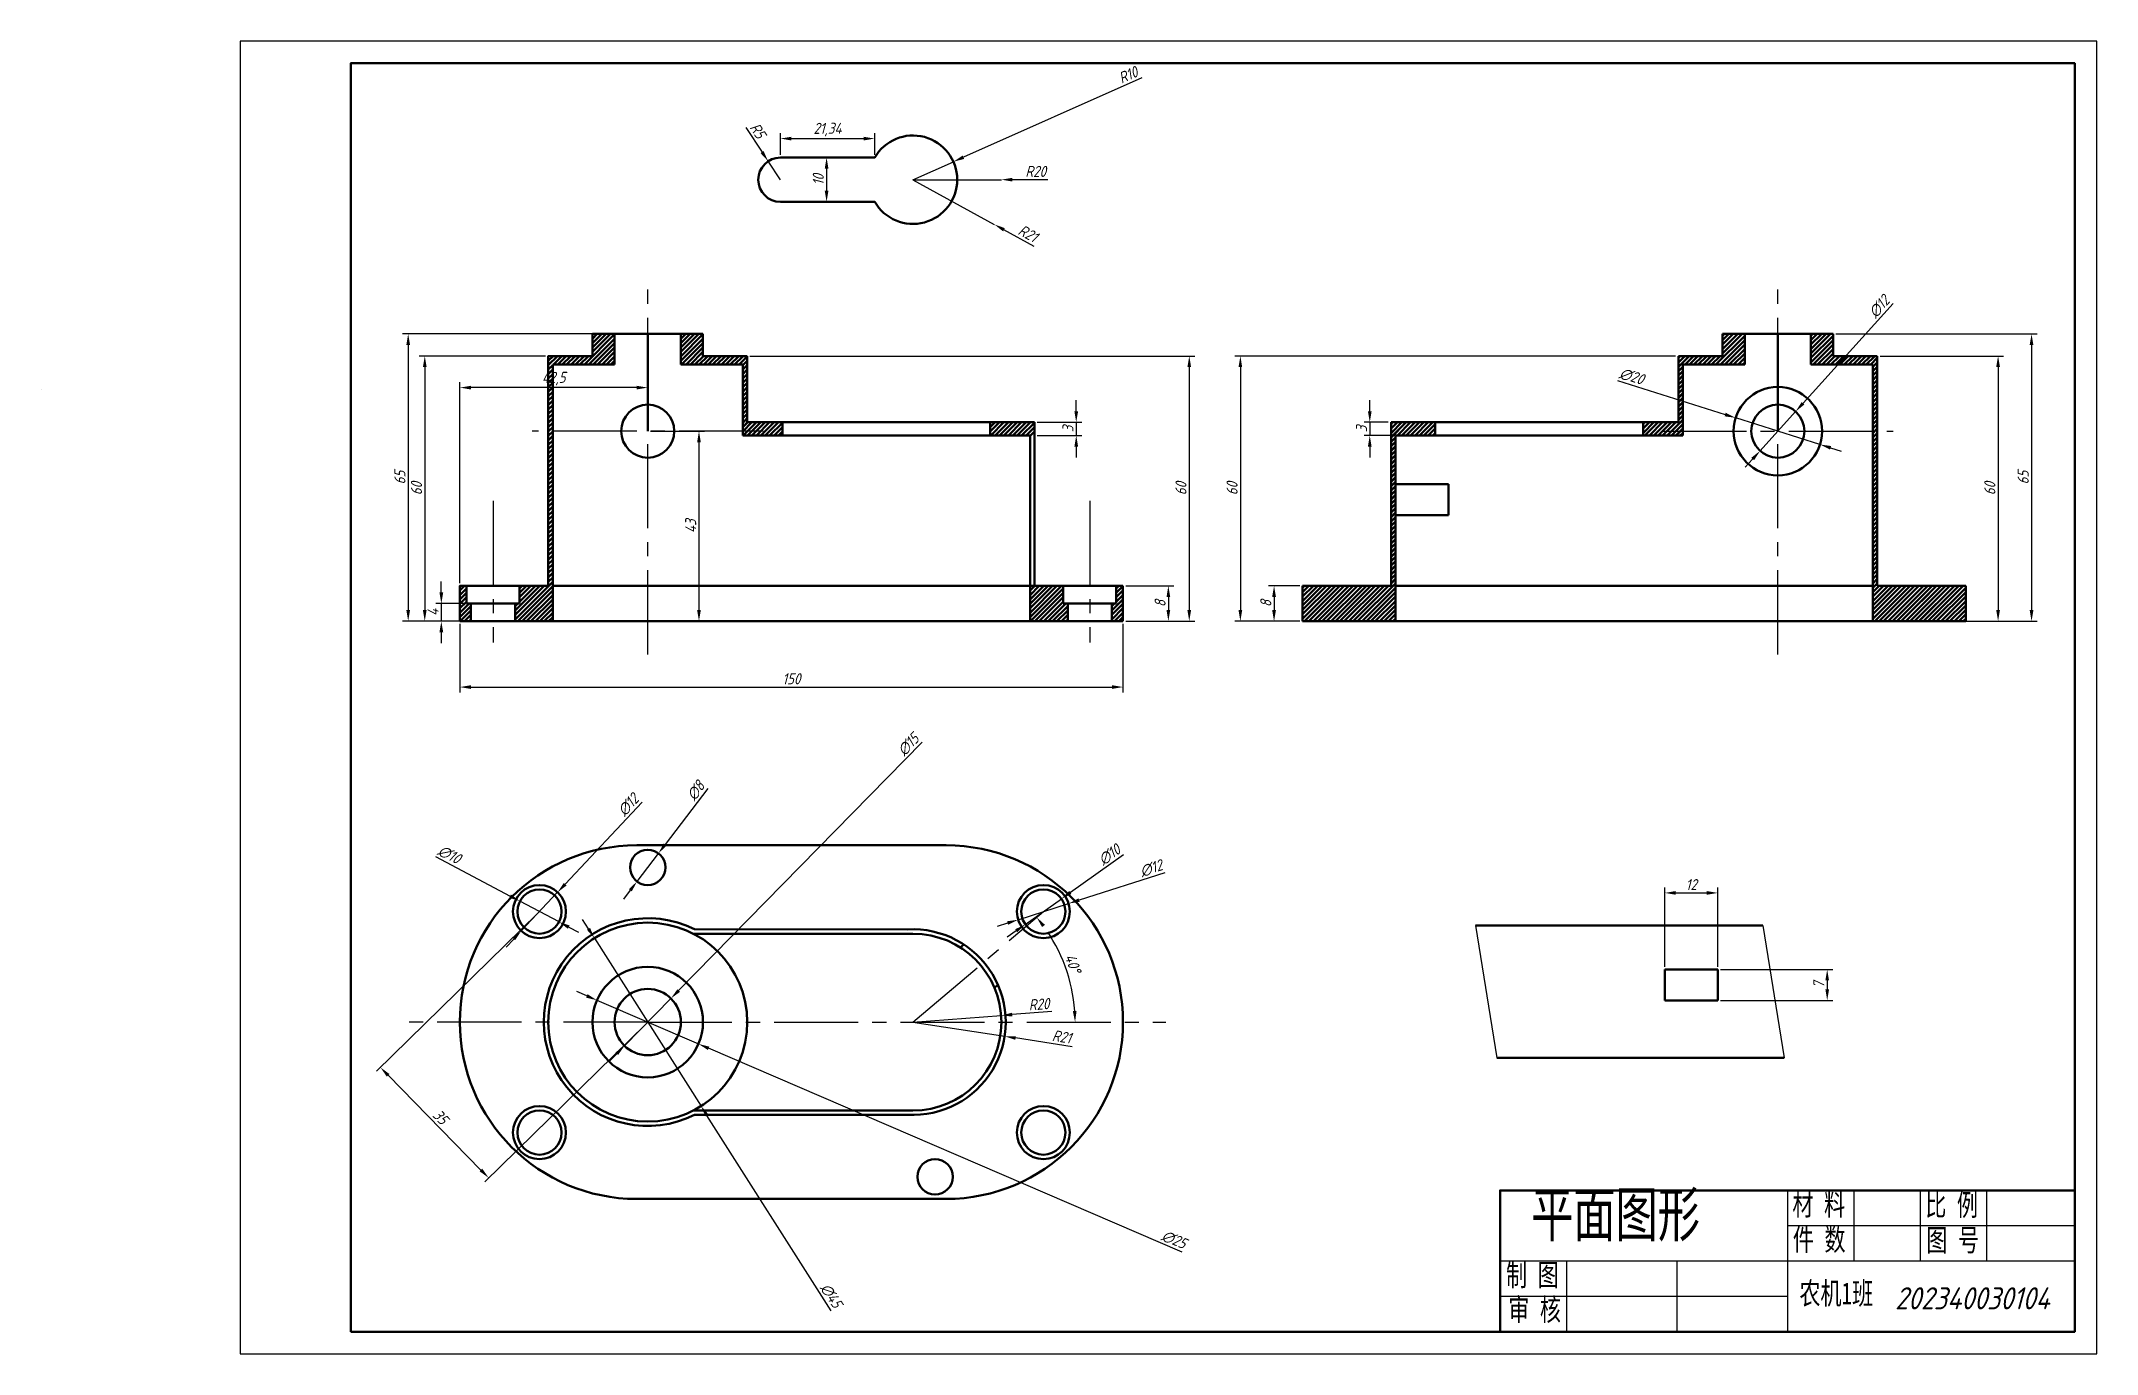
# Model space of a CAD drawing. Header units: millimetres. Extents: x -45 to 420, y 0 to 297.
import ezdxf

# ---------------------------------------------------------------- set-up
doc = ezdxf.new("R2010")
doc.units = ezdxf.units.MM
doc.linetypes.add('CENTER2', pattern=[28.575, 19.05, -3.175, 3.175, -3.175])
doc.layers.get('0').update_dxf_attribs({"linetype": 'ZIGZAG'})
doc.layers.get('Defpoints').update_dxf_attribs({"linetype": 'CENTER2'})
doc.layers.add('粗实线', color=6, linetype='Continuous', lineweight=50)
doc.layers.add('细实线', color=4, linetype='Continuous', lineweight=25)
doc.styles.get("Standard").update_dxf_attribs({"font": 'gbeitc.shx', "bigfont": 'gbcbig.shx'})
doc.styles.add('汉字', font='simfang.ttf', dxfattribs={"width": 0.7})
doc.linetypes.add('ZIGZAG', pattern='A,0.00254,-5.08,[131,ltypeshp.shx,S=5.08,R=0,X=-5.08,Y=0],-10.16,[131,ltypeshp.shx,S=5.08,R=180,X=5.08,Y=0],-5.08', length=20.32254)
doc.dimstyles.new('ISO-25', dxfattribs={"dimtxt": 2.5, "dimasz": 2.5, "dimexe": 1.25, "dimexo": 0.625, "dimtad": 1, "dimtxsty": 'Standard', "dimcen": 2.5, "dimadec": 0, "dimazin": 0, "dimtfac": 1, "dimtmove": 0, "dimatfit": 3, "dimfxl": 1, "dimarcsym": 0})

msp = doc.modelspace()

# ---------------------------------------------------------------- texts
at = {"layer": '细实线', "attachment_point": 1, "style": '汉字'}
for s, width, insert, char_height in [('\\pxt4;平面图形', 44.06998, (292.016, 36.575), 10), ('材 料', 15, (351.115, 36.381), 5), ('比 例', 15, (381.175, 36.259), 5), ('件 数', 15, (351.221, 28.402), 5), ('图 号', 15, (381.428, 28.243), 5), ('制 图', 11.7914, (286.336, 20.374), 5), ('农机1班  ', 49.81664, (352.684, 16.207), 5), ('审 核', 15, (286.843, 12.548), 5)]:
    msp.add_mtext_dynamic_manual_height_columns(s, width=width, gutter_width=12.5, heights=[0], dxfattribs=dict(at, insert=insert, char_height=char_height))
at = {"layer": '细实线', "insert": (374.357, 15.076), "char_height": 5, "attachment_point": 1}
msp.add_mtext_dynamic_manual_height_columns('202340030104', width=25.95965, gutter_width=12.5, heights=[0], dxfattribs=at)

# ---------------------------------------------------------------- blocks, each defined once
blk = doc.blocks.new('*D3')
at = {"layer": 'Defpoints', "color": 0, "transparency": 16777216}
for p in [(97.42, 80.41), (86.92, 69.7)]:
    blk.add_point(p, dxfattribs=at)
at = {"layer": '粗实线', "color": 0, "lineweight": -2, "transparency": 16777216}
for p, q in [((154.28, 138.4), (99.17, 82.2)), ((86.92, 69.7), (97.42, 80.41)), ((85.17, 67.92), (83.42, 66.13))]:
    blk.add_line(p, q, dxfattribs=at)
at = {"layer": '粗实线', "color": 0, "transparency": 16777216}
for points in [[(98.88, 82.49), (99.47, 81.91), (97.42, 80.41)], [(84.87, 68.21), (85.47, 67.63), (86.92, 69.7)]]:
    blk.add_solid(points, dxfattribs=at)
at = {"layer": '粗实线', "color": 0, "transparency": 16777216, "insert": (151.12, 137.85), "char_height": 2.5, "attachment_point": 5, "rotation": 45.5629}
blk.add_mtext('∅15', dxfattribs=at)
blk = doc.blocks.new('*D4')
at = {"layer": 'Defpoints', "color": 0, "transparency": 16777216}
for p in [(80.69, 80), (103.66, 70.12)]:
    blk.add_point(p, dxfattribs=at)
at = {"layer": '粗实线', "color": 0, "lineweight": -2, "transparency": 16777216}
for p, q in [((78.4, 80.99), (76.1, 81.98)), ((80.69, 80), (103.66, 70.12)), ((213.09, 23.02), (105.95, 69.13))]:
    blk.add_line(p, q, dxfattribs=at)
at = {"layer": '粗实线', "color": 0, "transparency": 16777216}
for points in [[(78.56, 81.37), (78.23, 80.61), (80.69, 80)], [(106.12, 69.51), (105.79, 68.75), (103.66, 70.12)]]:
    blk.add_solid(points, dxfattribs=at)
at = {"layer": '粗实线', "color": 0, "transparency": 16777216, "insert": (211.24, 25.86), "char_height": 2.5, "attachment_point": 5, "rotation": 336.7152}
blk.add_mtext('∅25', dxfattribs=at)
blk = doc.blocks.new('*D5')
at = {"layer": 'Defpoints', "color": 0, "transparency": 16777216}
for p in [(80.11, 94.05), (104.23, 56.07)]:
    blk.add_point(p, dxfattribs=at)
at = {"layer": '粗实线', "color": 0, "lineweight": -2, "transparency": 16777216}
for p, q in [((78.77, 96.16), (77.43, 98.27)), ((80.11, 94.05), (104.23, 56.07)), ((133.67, 9.72), (105.57, 53.95))]:
    blk.add_line(p, q, dxfattribs=at)
at = {"layer": '粗实线', "color": 0, "transparency": 16777216}
for points in [[(79.12, 96.39), (78.42, 95.94), (80.11, 94.05)], [(105.93, 54.18), (105.22, 53.73), (104.23, 56.07)]]:
    blk.add_solid(points, dxfattribs=at)
at = {"layer": '粗实线', "color": 0, "transparency": 16777216, "insert": (133.69, 13.18), "char_height": 2.5, "attachment_point": 5, "rotation": 302.4157}
blk.add_mtext('∅45', dxfattribs=at)
blk = doc.blocks.new('*D10')
at = {"layer": 'Defpoints', "color": 0, "transparency": 16777216}
for p in [(338.29, 211.77), (357.36, 205.74)]:
    blk.add_point(p, dxfattribs=at)
at = {"layer": '粗实线', "color": 0, "lineweight": -2, "transparency": 16777216}
for p, q in [((311.57, 220.21), (335.91, 212.52)), ((357.36, 205.74), (338.29, 211.77)), ((359.75, 204.99), (362.13, 204.24))]:
    blk.add_line(p, q, dxfattribs=at)
at = {"layer": '粗实线', "color": 0, "transparency": 16777216}
for points in [[(336.03, 212.92), (335.78, 212.12), (338.29, 211.77)], [(359.87, 205.39), (359.62, 204.59), (357.36, 205.74)]]:
    blk.add_solid(points, dxfattribs=at)
at = {"layer": '粗实线', "color": 0, "transparency": 16777216, "insert": (314.76, 221.16), "char_height": 2.5, "attachment_point": 5, "rotation": 342.4742}
blk.add_mtext('∅20', dxfattribs=at)
blk = doc.blocks.new('*D11')
at = {"layer": 'Defpoints', "color": 0, "transparency": 16777216}
for p in [(351.85, 213.21), (343.81, 204.3)]:
    blk.add_point(p, dxfattribs=at)
at = {"layer": '粗实线', "color": 0, "lineweight": -2, "transparency": 16777216}
for p, q in [((373.89, 237.62), (353.52, 215.06)), ((343.81, 204.3), (351.85, 213.21)), ((342.13, 202.45), (340.45, 200.59))]:
    blk.add_line(p, q, dxfattribs=at)
at = {"layer": '粗实线', "color": 0, "transparency": 16777216}
for points in [[(353.21, 215.34), (353.83, 214.78), (351.85, 213.21)], [(341.82, 202.73), (342.44, 202.17), (343.81, 204.3)]]:
    blk.add_solid(points, dxfattribs=at)
at = {"layer": '粗实线', "color": 0, "transparency": 16777216, "insert": (370.75, 236.94), "char_height": 2.5, "attachment_point": 5, "rotation": 47.9179}
blk.add_mtext('∅12', dxfattribs=at)
blk = doc.blocks.new('*D12')
at = {"layer": 'Defpoints', "color": 0, "transparency": 16777216}
for p in [(152.17, 265.65), (161.31, 269.71)]:
    blk.add_point(p, dxfattribs=at)
at = {"layer": '粗实线', "color": 0, "lineweight": -2, "transparency": 16777216}
for p, q in [((203.94, 288.67), (163.59, 270.73)), ((152.17, 265.65), (161.31, 269.71))]:
    blk.add_line(p, q, dxfattribs=at)
at = {"layer": '粗实线', "color": 0, "transparency": 16777216}
blk.add_solid([(163.43, 271.11), (163.76, 270.35), (161.31, 269.71)], dxfattribs=at)
at = {"layer": '粗实线', "color": 0, "transparency": 16777216, "insert": (200.84, 289.35), "char_height": 2.5, "attachment_point": 5, "rotation": 23.9771}
blk.add_mtext('R10', dxfattribs=at)
blk = doc.blocks.new('*D13')
at = {"layer": 'Defpoints', "color": 0, "transparency": 16777216}
for p in [(94.6, 113.24), (89.75, 106.88)]:
    blk.add_point(p, dxfattribs=at)
at = {"layer": '粗实线', "color": 0, "lineweight": -2, "transparency": 16777216}
for p, q in [((105.78, 127.91), (96.11, 115.23)), ((89.75, 106.88), (94.6, 113.24)), ((88.23, 104.89), (86.72, 102.9))]:
    blk.add_line(p, q, dxfattribs=at)
at = {"layer": '粗实线', "color": 0, "transparency": 16777216}
for points in [[(95.78, 115.48), (96.44, 114.98), (94.6, 113.24)], [(87.9, 105.14), (88.57, 104.64), (89.75, 106.88)]]:
    blk.add_solid(points, dxfattribs=at)
at = {"layer": '粗实线', "color": 0, "transparency": 16777216, "insert": (103.04, 127.41), "char_height": 2.5, "attachment_point": 5, "rotation": 52.6988}
blk.add_mtext('∅8', dxfattribs=at)
blk = doc.blocks.new('*D14')
at = {"layer": 'Defpoints', "color": 0, "transparency": 16777216}
for p in [(71.78, 104.43), (63.57, 95.68)]:
    blk.add_point(p, dxfattribs=at)
at = {"layer": '粗实线', "color": 0, "lineweight": -2, "transparency": 16777216}
for p, q in [((90.92, 124.83), (73.5, 106.26)), ((63.57, 95.68), (71.78, 104.43)), ((61.86, 93.86), (60.15, 92.04))]:
    blk.add_line(p, q, dxfattribs=at)
at = {"layer": '粗实线', "color": 0, "transparency": 16777216}
for points in [[(73.19, 106.54), (73.8, 105.97), (71.78, 104.43)], [(61.56, 94.15), (62.17, 93.58), (63.57, 95.68)]]:
    blk.add_solid(points, dxfattribs=at)
at = {"layer": '粗实线', "color": 0, "transparency": 16777216, "insert": (87.77, 124.21), "char_height": 2.5, "attachment_point": 5, "rotation": 46.8171}
blk.add_mtext('∅12', dxfattribs=at)
blk = doc.blocks.new('*D15')
at = {"layer": 'Defpoints', "color": 0, "transparency": 16777216}
for p in [(63.26, 102.4), (72.1, 97.72)]:
    blk.add_point(p, dxfattribs=at)
at = {"layer": '粗实线', "color": 0, "lineweight": -2, "transparency": 16777216}
for p, q in [((44.17, 112.5), (61.05, 103.57)), ((72.1, 97.72), (63.26, 102.4)), ((74.31, 96.55), (76.52, 95.38))]:
    blk.add_line(p, q, dxfattribs=at)
at = {"layer": '粗实线', "color": 0, "transparency": 16777216}
for points in [[(61.24, 103.94), (60.85, 103.2), (63.26, 102.4)], [(74.5, 96.92), (74.11, 96.18), (72.1, 97.72)]]:
    blk.add_solid(points, dxfattribs=at)
at = {"layer": '粗实线', "color": 0, "transparency": 16777216, "insert": (47.3, 112.96), "char_height": 2.5, "attachment_point": 5, "rotation": 332.1172}
blk.add_mtext('∅10', dxfattribs=at)
blk = doc.blocks.new('*D16')
at = {"layer": 'Defpoints', "color": 0, "transparency": 16777216}
for p in [(175.96, 98.23), (187.38, 101.89)]:
    blk.add_point(p, dxfattribs=at)
at = {"layer": '粗实线', "color": 0, "lineweight": -2, "transparency": 16777216}
for p, q in [((209.13, 108.87), (189.76, 102.66)), ((175.96, 98.23), (187.38, 101.89)), ((173.57, 97.46), (171.19, 96.7))]:
    blk.add_line(p, q, dxfattribs=at)
at = {"layer": '粗实线', "color": 0, "transparency": 16777216}
for points in [[(189.64, 103.05), (189.89, 102.26), (187.38, 101.89)], [(173.45, 97.86), (173.7, 97.07), (175.96, 98.23)]]:
    blk.add_solid(points, dxfattribs=at)
at = {"layer": '粗实线', "color": 0, "transparency": 16777216, "insert": (206.07, 109.86), "char_height": 2.5, "attachment_point": 5, "rotation": 17.7818}
blk.add_mtext('∅12', dxfattribs=at)
blk = doc.blocks.new('*D17')
at = {"layer": 'Defpoints', "color": 0, "transparency": 16777216}
for p in [(185.75, 102.95), (177.59, 97.17)]:
    blk.add_point(p, dxfattribs=at)
at = {"layer": '粗实线', "color": 0, "lineweight": -2, "transparency": 16777216}
for p, q in [((199.78, 112.87), (187.79, 104.39)), ((177.59, 97.17), (185.75, 102.95)), ((175.55, 95.73), (173.51, 94.28))]:
    blk.add_line(p, q, dxfattribs=at)
at = {"layer": '粗实线', "color": 0, "transparency": 16777216}
for points in [[(187.55, 104.73), (188.03, 104.05), (185.75, 102.95)], [(175.31, 96.07), (175.79, 95.39), (177.59, 97.17)]]:
    blk.add_solid(points, dxfattribs=at)
at = {"layer": '粗实线', "color": 0, "transparency": 16777216, "insert": (196.61, 112.93), "char_height": 2.5, "attachment_point": 5, "rotation": 35.2844}
blk.add_mtext('∅10', dxfattribs=at)
blk = doc.blocks.new('*D18')
at = {"layer": 'Defpoints', "color": 0, "transparency": 16777216}
for p in [(143.51, 274.95), (122.17, 270.65), (143.51, 270.65)]:
    blk.add_point(p, dxfattribs=at)
at = {"layer": '粗实线', "color": 0, "lineweight": -2, "transparency": 16777216}
for p, q in [((122.17, 271.27), (122.17, 276.2)), ((124.67, 274.95), (141.01, 274.95)), ((143.51, 271.27), (143.51, 276.2))]:
    blk.add_line(p, q, dxfattribs=at)
at = {"layer": '粗实线', "color": 0, "transparency": 16777216}
for points in [[(124.67, 275.36), (124.67, 274.53), (122.17, 274.95)], [(141.01, 275.36), (141.01, 274.53), (143.51, 274.95)]]:
    blk.add_solid(points, dxfattribs=at)
at = {"layer": '粗实线', "color": 0, "transparency": 16777216, "insert": (132.84, 276.98), "char_height": 2.5, "attachment_point": 5}
blk.add_mtext('21,34', dxfattribs=at)
blk = doc.blocks.new('*D19')
at = {"layer": 'Defpoints', "color": 0, "transparency": 16777216}
for p in [(119.41, 269.82), (122.17, 265.65)]:
    blk.add_point(p, dxfattribs=at)
at = {"layer": '粗实线', "color": 0, "lineweight": -2, "transparency": 16777216}
for p, q in [((114.34, 277.45), (118.03, 271.9)), ((122.17, 265.65), (119.41, 269.82))]:
    blk.add_line(p, q, dxfattribs=at)
at = {"layer": '粗实线', "color": 0, "transparency": 16777216}
blk.add_solid([(118.38, 272.13), (117.68, 271.67), (119.41, 269.82)], dxfattribs=at)
at = {"layer": '粗实线', "color": 0, "transparency": 16777216, "insert": (117.06, 276.75), "char_height": 2.5, "attachment_point": 5, "rotation": 303.5512}
blk.add_mtext('R5', dxfattribs=at)
blk = doc.blocks.new('*D20')
at = {"layer": 'Defpoints', "color": 0, "transparency": 16777216}
for p in [(143.51, 270.65), (132.63, 260.65), (143.51, 260.65)]:
    blk.add_point(p, dxfattribs=at)
at = {"layer": '粗实线', "color": 0, "lineweight": -2, "transparency": 16777216}
for p, q in [((142.89, 270.65), (131.38, 270.65)), ((132.63, 268.15), (132.63, 263.15)), ((142.89, 260.65), (131.38, 260.65))]:
    blk.add_line(p, q, dxfattribs=at)
at = {"layer": '粗实线', "color": 0, "transparency": 16777216}
for points in [[(132.22, 268.15), (133.05, 268.15), (132.63, 270.65)], [(132.22, 263.15), (133.05, 263.15), (132.63, 260.65)]]:
    blk.add_solid(points, dxfattribs=at)
at = {"layer": '粗实线', "color": 0, "transparency": 16777216, "insert": (130.76, 265.65), "char_height": 2.5, "attachment_point": 5, "rotation": 90}
blk.add_mtext('10', dxfattribs=at)
blk = doc.blocks.new('*D21')
at = {"layer": 'Defpoints', "color": 0, "transparency": 16777216}
for p in [(152.17, 265.65), (172.17, 265.65)]:
    blk.add_point(p, dxfattribs=at)
at = {"layer": '粗实线', "color": 0, "lineweight": -2, "transparency": 16777216}
for p, q in [((152.17, 265.65), (172.17, 265.65)), ((182.69, 265.65), (174.67, 265.65))]:
    blk.add_line(p, q, dxfattribs=at)
at = {"layer": '粗实线', "color": 0, "transparency": 16777216}
blk.add_solid([(174.67, 266.07), (174.67, 265.23), (172.17, 265.65)], dxfattribs=at)
at = {"layer": '粗实线', "color": 0, "transparency": 16777216, "insert": (179.93, 267.52), "char_height": 2.5, "attachment_point": 5}
blk.add_mtext('R20', dxfattribs=at)
blk = doc.blocks.new('*D22')
at = {"layer": 'Defpoints', "color": 0, "transparency": 16777216}
for p in [(152.17, 265.65), (170.57, 255.53)]:
    blk.add_point(p, dxfattribs=at)
at = {"layer": '粗实线', "color": 0, "lineweight": -2, "transparency": 16777216}
for p, q in [((152.17, 265.65), (170.57, 255.53)), ((179.61, 250.56), (172.76, 254.32))]:
    blk.add_line(p, q, dxfattribs=at)
at = {"layer": '粗实线', "color": 0, "transparency": 16777216}
blk.add_solid([(172.96, 254.69), (172.56, 253.96), (170.57, 255.53)], dxfattribs=at)
at = {"layer": '粗实线', "color": 0, "transparency": 16777216, "insert": (178.19, 253.48), "char_height": 2.5, "attachment_point": 5, "rotation": 331.1852}
blk.add_mtext('R21', dxfattribs=at)
blk = doc.blocks.new('*D23')
at = {"layer": 'Defpoints', "color": 0, "transparency": 16777216}
for p in [(199.67, 173.76), (199.67, 165.76), (209.95, 165.76)]:
    blk.add_point(p, dxfattribs=at)
at = {"layer": '粗实线', "color": 0, "lineweight": -2, "transparency": 16777216}
for p, q in [((200.3, 173.76), (211.2, 173.76)), ((209.95, 171.26), (209.95, 168.26)), ((200.3, 165.76), (211.2, 165.76))]:
    blk.add_line(p, q, dxfattribs=at)
at = {"layer": '粗实线', "color": 0, "transparency": 16777216}
for points in [[(209.54, 171.26), (210.37, 171.26), (209.95, 173.76)], [(209.54, 168.26), (210.37, 168.26), (209.95, 165.76)]]:
    blk.add_solid(points, dxfattribs=at)
at = {"layer": '粗实线', "color": 0, "transparency": 16777216, "insert": (208.08, 169.76), "char_height": 2.5, "attachment_point": 5, "rotation": 90}
blk.add_mtext('8', dxfattribs=at)
blk = doc.blocks.new('*D24')
at = {"layer": 'Defpoints', "color": 0, "transparency": 16777216}
for p in [(179.67, 210.76), (179.67, 207.76), (189.11, 207.76)]:
    blk.add_point(p, dxfattribs=at)
at = {"layer": '粗实线', "color": 0, "lineweight": -2, "transparency": 16777216}
for p, q in [((189.11, 213.26), (189.11, 215.76)), ((180.3, 210.76), (190.36, 210.76)), ((189.11, 210.76), (189.11, 207.76)), ((180.3, 207.76), (190.36, 207.76)), ((189.11, 205.26), (189.11, 202.76))]:
    blk.add_line(p, q, dxfattribs=at)
at = {"layer": '粗实线', "color": 0, "transparency": 16777216}
for points in [[(188.69, 213.26), (189.53, 213.26), (189.11, 210.76)], [(188.69, 205.26), (189.53, 205.26), (189.11, 207.76)]]:
    blk.add_solid(points, dxfattribs=at)
at = {"layer": '粗实线', "color": 0, "transparency": 16777216, "insert": (187.24, 209.26), "char_height": 2.5, "attachment_point": 5, "rotation": 90}
blk.add_mtext('3', dxfattribs=at)
blk = doc.blocks.new('*D27')
at = {"layer": 'Defpoints', "color": 0, "transparency": 16777216}
for p in [(114.67, 225.76), (199.67, 165.76), (214.68, 165.76)]:
    blk.add_point(p, dxfattribs=at)
at = {"layer": '粗实线', "color": 0, "lineweight": -2, "transparency": 16777216}
for p, q in [((115.3, 225.76), (215.93, 225.76)), ((214.68, 223.26), (214.68, 168.26)), ((200.3, 165.76), (215.93, 165.76))]:
    blk.add_line(p, q, dxfattribs=at)
at = {"layer": '粗实线', "color": 0, "transparency": 16777216}
for points in [[(214.26, 223.26), (215.09, 223.26), (214.68, 225.76)], [(214.26, 168.26), (215.09, 168.26), (214.68, 165.76)]]:
    blk.add_solid(points, dxfattribs=at)
at = {"layer": '粗实线', "color": 0, "transparency": 16777216, "insert": (212.8, 195.76), "char_height": 2.5, "attachment_point": 5, "rotation": 90}
blk.add_mtext('60', dxfattribs=at)
blk = doc.blocks.new('*D28')
at = {"layer": 'Defpoints', "color": 0, "transparency": 16777216}
for p in [(104.67, 230.76), (37.98, 165.76), (49.67, 165.76)]:
    blk.add_point(p, dxfattribs=at)
at = {"layer": '粗实线', "color": 0, "lineweight": -2, "transparency": 16777216}
for p, q in [((104.05, 230.76), (36.73, 230.76)), ((37.98, 228.26), (37.98, 168.26)), ((49.05, 165.76), (36.73, 165.76))]:
    blk.add_line(p, q, dxfattribs=at)
at = {"layer": '粗实线', "color": 0, "transparency": 16777216}
for points in [[(37.57, 228.26), (38.4, 228.26), (37.98, 230.76)], [(37.57, 168.26), (38.4, 168.26), (37.98, 165.76)]]:
    blk.add_solid(points, dxfattribs=at)
at = {"layer": '粗实线', "color": 0, "transparency": 16777216, "insert": (36.11, 198.26), "char_height": 2.5, "attachment_point": 5, "rotation": 90}
blk.add_mtext('65', dxfattribs=at)
blk = doc.blocks.new('*D29')
at = {"layer": 'Defpoints', "color": 0, "transparency": 16777216}
for p in [(69.67, 225.76), (41.73, 165.76), (49.67, 165.76)]:
    blk.add_point(p, dxfattribs=at)
at = {"layer": '粗实线', "color": 0, "lineweight": -2, "transparency": 16777216}
for p, q in [((69.05, 225.76), (40.48, 225.76)), ((41.73, 223.26), (41.73, 168.26)), ((49.05, 165.76), (40.48, 165.76))]:
    blk.add_line(p, q, dxfattribs=at)
at = {"layer": '粗实线', "color": 0, "transparency": 16777216}
for points in [[(41.32, 223.26), (42.15, 223.26), (41.73, 225.76)], [(41.32, 168.26), (42.15, 168.26), (41.73, 165.76)]]:
    blk.add_solid(points, dxfattribs=at)
at = {"layer": '粗实线', "color": 0, "transparency": 16777216, "insert": (39.86, 195.76), "char_height": 2.5, "attachment_point": 5, "rotation": 90}
blk.add_mtext('60', dxfattribs=at)
blk = doc.blocks.new('*D31')
at = {"layer": 'Defpoints', "color": 0, "transparency": 16777216}
for p in [(325.33, 225.76), (226.24, 165.76), (240.33, 165.76)]:
    blk.add_point(p, dxfattribs=at)
at = {"layer": '粗实线', "color": 0, "lineweight": -2, "transparency": 16777216}
for p, q in [((324.7, 225.76), (224.99, 225.76)), ((226.24, 223.26), (226.24, 168.26)), ((239.7, 165.76), (224.99, 165.76))]:
    blk.add_line(p, q, dxfattribs=at)
at = {"layer": '粗实线', "color": 0, "transparency": 16777216}
for points in [[(225.82, 223.26), (226.65, 223.26), (226.24, 225.76)], [(225.82, 168.26), (226.65, 168.26), (226.24, 165.76)]]:
    blk.add_solid(points, dxfattribs=at)
at = {"layer": '粗实线', "color": 0, "transparency": 16777216, "insert": (224.36, 195.76), "char_height": 2.5, "attachment_point": 5, "rotation": 90}
blk.add_mtext('60', dxfattribs=at)
blk = doc.blocks.new('*D32')
at = {"layer": 'Defpoints', "color": 0, "transparency": 16777216}
for p in [(370.33, 225.76), (390.33, 165.76), (397.65, 165.76)]:
    blk.add_point(p, dxfattribs=at)
at = {"layer": '粗实线', "color": 0, "lineweight": -2, "transparency": 16777216}
for p, q in [((370.95, 225.76), (398.9, 225.76)), ((397.65, 223.26), (397.65, 168.26)), ((390.95, 165.76), (398.9, 165.76))]:
    blk.add_line(p, q, dxfattribs=at)
at = {"layer": '粗实线', "color": 0, "transparency": 16777216}
for points in [[(397.23, 223.26), (398.07, 223.26), (397.65, 225.76)], [(397.23, 168.26), (398.07, 168.26), (397.65, 165.76)]]:
    blk.add_solid(points, dxfattribs=at)
at = {"layer": '粗实线', "color": 0, "transparency": 16777216, "insert": (395.78, 195.76), "char_height": 2.5, "attachment_point": 5, "rotation": 90}
blk.add_mtext('60', dxfattribs=at)
blk = doc.blocks.new('*D33')
at = {"layer": 'Defpoints', "color": 0, "transparency": 16777216}
for p in [(360.33, 230.76), (360.33, 165.76), (405.22, 165.76)]:
    blk.add_point(p, dxfattribs=at)
at = {"layer": '粗实线', "color": 0, "lineweight": -2, "transparency": 16777216}
for p, q in [((360.95, 230.76), (406.47, 230.76)), ((405.22, 228.26), (405.22, 168.26)), ((360.95, 165.76), (406.47, 165.76))]:
    blk.add_line(p, q, dxfattribs=at)
at = {"layer": '粗实线', "color": 0, "transparency": 16777216}
for points in [[(404.8, 228.26), (405.64, 228.26), (405.22, 230.76)], [(404.8, 168.26), (405.64, 168.26), (405.22, 165.76)]]:
    blk.add_solid(points, dxfattribs=at)
at = {"layer": '粗实线', "color": 0, "transparency": 16777216, "insert": (403.34, 198.26), "char_height": 2.5, "attachment_point": 5, "rotation": 90}
blk.add_mtext('65', dxfattribs=at)
blk = doc.blocks.new('*D34')
at = {"layer": 'Defpoints', "color": 0, "transparency": 16777216}
for p in [(240.33, 173.76), (233.86, 165.76), (240.33, 165.76)]:
    blk.add_point(p, dxfattribs=at)
at = {"layer": '粗实线', "color": 0, "lineweight": -2, "transparency": 16777216}
for p, q in [((239.7, 173.76), (232.61, 173.76)), ((233.86, 171.26), (233.86, 168.26)), ((239.7, 165.76), (232.61, 165.76))]:
    blk.add_line(p, q, dxfattribs=at)
at = {"layer": '粗实线', "color": 0, "transparency": 16777216}
for points in [[(233.44, 171.26), (234.28, 171.26), (233.86, 173.76)], [(233.44, 168.26), (234.28, 168.26), (233.86, 165.76)]]:
    blk.add_solid(points, dxfattribs=at)
at = {"layer": '粗实线', "color": 0, "transparency": 16777216, "insert": (231.99, 169.76), "char_height": 2.5, "attachment_point": 5, "rotation": 90}
blk.add_mtext('8', dxfattribs=at)
blk = doc.blocks.new('*D35')
at = {"layer": 'Defpoints', "color": 0, "transparency": 16777216}
for p in [(260.33, 210.76), (255.51, 207.76), (261.33, 207.76)]:
    blk.add_point(p, dxfattribs=at)
at = {"layer": '粗实线', "color": 0, "lineweight": -2, "transparency": 16777216}
for p, q in [((255.51, 213.26), (255.51, 215.76)), ((259.7, 210.76), (254.26, 210.76)), ((255.51, 210.76), (255.51, 207.76)), ((260.7, 207.76), (254.26, 207.76)), ((255.51, 205.26), (255.51, 202.76))]:
    blk.add_line(p, q, dxfattribs=at)
at = {"layer": '粗实线', "color": 0, "transparency": 16777216}
for points in [[(255.09, 213.26), (255.93, 213.26), (255.51, 210.76)], [(255.09, 205.26), (255.93, 205.26), (255.51, 207.76)]]:
    blk.add_solid(points, dxfattribs=at)
at = {"layer": '粗实线', "color": 0, "transparency": 16777216, "insert": (253.64, 209.26), "char_height": 2.5, "attachment_point": 5, "rotation": 90}
blk.add_mtext('3', dxfattribs=at)
blk = doc.blocks.new('*D36')
at = {"layer": 'Defpoints', "color": 0, "transparency": 16777216}
for p in [(152.17, 75.06), (172.93, 71.85)]:
    blk.add_point(p, dxfattribs=at)
at = {"layer": '粗实线', "color": 0, "lineweight": -2, "transparency": 16777216}
for p, q in [((152.17, 75.06), (172.93, 71.85)), ((188.17, 69.49), (175.4, 71.47))]:
    blk.add_line(p, q, dxfattribs=at)
at = {"layer": '粗实线', "color": 0, "transparency": 16777216}
blk.add_solid([(175.46, 71.88), (175.33, 71.05), (172.93, 71.85)], dxfattribs=at)
at = {"layer": '粗实线', "color": 0, "transparency": 16777216, "insert": (185.83, 71.75), "char_height": 2.5, "attachment_point": 5, "rotation": 351.2041}
blk.add_mtext('R21', dxfattribs=at)
blk = doc.blocks.new('*D37')
at = {"layer": 'Defpoints', "color": 0, "transparency": 16777216}
for p in [(152.17, 75.06), (172.12, 76.56)]:
    blk.add_point(p, dxfattribs=at)
at = {"layer": '粗实线', "color": 0, "lineweight": -2, "transparency": 16777216}
for p, q in [((152.17, 75.06), (172.12, 76.56)), ((183.57, 77.43), (174.61, 76.75))]:
    blk.add_line(p, q, dxfattribs=at)
at = {"layer": '粗实线', "color": 0, "transparency": 16777216}
blk.add_solid([(174.58, 77.17), (174.64, 76.33), (172.12, 76.56)], dxfattribs=at)
at = {"layer": '粗实线', "color": 0, "transparency": 16777216, "insert": (180.67, 79.09), "char_height": 2.5, "attachment_point": 5, "rotation": 4.3105}
blk.add_mtext('R20', dxfattribs=at)
blk = doc.blocks.new('*D39')
at = {"layer": 'Defpoints', "color": 0, "lineweight": -2, "transparency": 16777216}
blk.add_arc((152.17, 75.06), 36.68, 3.9059, 36.3788, dxfattribs=at)
at = {"layer": 'Defpoints', "color": 0, "transparency": 16777216}
for p in [(181.67, 100.06), (187.85, 83.58), (92.17, 75.06), (152.17, 75.06), (209.39, 75.06)]:
    blk.add_point(p, dxfattribs=at)
for points in [[(181.38, 96.56), (182.03, 97.07), (180.15, 98.78)], [(189.18, 77.57), (188.35, 77.54), (188.85, 75.06)]]:
    blk.add_solid(points, dxfattribs=at)
at = {"layer": 'Defpoints', "color": 0, "transparency": 16777216, "insert": (188.37, 88.34), "char_height": 2.5, "attachment_point": 5, "rotation": 290.1424}
blk.add_mtext('40°', dxfattribs=at)
blk = doc.blocks.new('*D40')
at = {"layer": 'Defpoints', "color": 0, "transparency": 16777216}
for p in [(67.68, 100.06), (92.17, 75.06), (56.2, 39.81)]:
    blk.add_point(p, dxfattribs=at)
at = {"layer": '粗实线', "color": 0, "lineweight": -2, "transparency": 16777216}
for p, q in [((67.23, 99.62), (30.81, 63.93)), ((91.73, 74.62), (55.3, 38.93)), ((33.45, 63.02), (54.45, 41.59))]:
    blk.add_line(p, q, dxfattribs=at)
at = {"layer": '粗实线', "color": 0, "transparency": 16777216}
for points in [[(33.75, 63.31), (33.15, 62.73), (31.7, 64.81)], [(54.74, 41.89), (54.15, 41.3), (56.2, 39.81)]]:
    blk.add_solid(points, dxfattribs=at)
at = {"layer": '粗实线', "color": 0, "transparency": 16777216, "insert": (45.29, 53.62), "char_height": 2.5, "attachment_point": 5, "rotation": 314.4153}
blk.add_mtext('35', dxfattribs=at)
blk = doc.blocks.new('*D41')
at = {"layer": 'Defpoints', "color": 0, "transparency": 16777216}
for p in [(334.24, 86.98), (334.24, 79.98), (358.99, 79.98)]:
    blk.add_point(p, dxfattribs=at)
at = {"layer": '粗实线', "color": 0, "lineweight": -2, "transparency": 16777216}
for p, q in [((334.87, 86.98), (360.24, 86.98)), ((358.99, 84.48), (358.99, 82.48)), ((334.87, 79.98), (360.24, 79.98))]:
    blk.add_line(p, q, dxfattribs=at)
at = {"layer": '粗实线', "color": 0, "transparency": 16777216}
for points in [[(358.58, 84.48), (359.41, 84.48), (358.99, 86.98)], [(358.58, 82.48), (359.41, 82.48), (358.99, 79.98)]]:
    blk.add_solid(points, dxfattribs=at)
at = {"layer": '粗实线', "color": 0, "transparency": 16777216, "insert": (357.12, 83.48), "char_height": 2.5, "attachment_point": 5, "rotation": 90}
blk.add_mtext('7', dxfattribs=at)
blk = doc.blocks.new('*D42')
at = {"layer": 'Defpoints', "color": 0, "transparency": 16777216}
for p in [(334.24, 104.29), (322.24, 86.98), (334.24, 86.98)]:
    blk.add_point(p, dxfattribs=at)
at = {"layer": '粗实线', "color": 0, "lineweight": -2, "transparency": 16777216}
for p, q in [((322.24, 87.6), (322.24, 105.54)), ((324.74, 104.29), (331.74, 104.29)), ((334.24, 87.6), (334.24, 105.54))]:
    blk.add_line(p, q, dxfattribs=at)
at = {"layer": '粗实线', "color": 0, "transparency": 16777216}
for points in [[(324.74, 104.71), (324.74, 103.87), (322.24, 104.29)], [(331.74, 104.71), (331.74, 103.87), (334.24, 104.29)]]:
    blk.add_solid(points, dxfattribs=at)
at = {"layer": '粗实线', "color": 0, "transparency": 16777216, "insert": (328.24, 106.17), "char_height": 2.5, "attachment_point": 5}
blk.add_mtext('12', dxfattribs=at)
blk = doc.blocks.new('*D43')
at = {"layer": 'Defpoints', "color": 0, "transparency": 16777216}
for p in [(51.17, 169.76), (45.48, 165.76), (51.17, 165.76)]:
    blk.add_point(p, dxfattribs=at)
at = {"layer": '粗实线', "color": 0, "lineweight": -2, "transparency": 16777216}
for p, q in [((45.48, 172.26), (45.48, 174.76)), ((50.55, 169.76), (44.23, 169.76)), ((45.48, 169.76), (45.48, 165.76)), ((50.55, 165.76), (44.23, 165.76)), ((45.48, 163.26), (45.48, 160.76))]:
    blk.add_line(p, q, dxfattribs=at)
at = {"layer": '粗实线', "color": 0, "transparency": 16777216}
for points in [[(45.06, 172.26), (45.9, 172.26), (45.48, 169.76)], [(45.06, 163.26), (45.9, 163.26), (45.48, 165.76)]]:
    blk.add_solid(points, dxfattribs=at)
at = {"layer": '粗实线', "color": 0, "transparency": 16777216, "insert": (43.6, 167.76), "char_height": 2.5, "attachment_point": 5, "rotation": 90}
blk.add_mtext('4', dxfattribs=at)
blk = doc.blocks.new('*D44')
at = {"layer": 'Defpoints', "color": 0, "transparency": 16777216}
for p in [(49.67, 165.76), (199.67, 165.76), (199.67, 150.86)]:
    blk.add_point(p, dxfattribs=at)
at = {"layer": '粗实线', "color": 0, "lineweight": -2, "transparency": 16777216}
for p, q in [((49.67, 165.13), (49.67, 149.61)), ((199.67, 165.13), (199.67, 149.61)), ((52.17, 150.86), (197.17, 150.86))]:
    blk.add_line(p, q, dxfattribs=at)
at = {"layer": '粗实线', "color": 0, "transparency": 16777216}
for points in [[(52.17, 151.28), (52.17, 150.44), (49.67, 150.86)], [(197.17, 151.28), (197.17, 150.44), (199.67, 150.86)]]:
    blk.add_solid(points, dxfattribs=at)
at = {"layer": '粗实线', "color": 0, "transparency": 16777216, "insert": (124.67, 152.73), "char_height": 2.5, "attachment_point": 5}
blk.add_mtext('150', dxfattribs=at)
blk = doc.blocks.new('*D45')
at = {"layer": 'Defpoints', "color": 0, "transparency": 16777216}
for p in [(92.17, 208.76), (92.17, 165.76), (103.77, 165.76)]:
    blk.add_point(p, dxfattribs=at)
at = {"layer": '粗实线', "color": 0, "lineweight": -2, "transparency": 16777216}
for p, q in [((92.8, 208.76), (105.02, 208.76)), ((103.77, 206.26), (103.77, 168.26)), ((92.8, 165.76), (105.02, 165.76))]:
    blk.add_line(p, q, dxfattribs=at)
at = {"layer": '粗实线', "color": 0, "transparency": 16777216}
for points in [[(103.35, 206.26), (104.18, 206.26), (103.77, 208.76)], [(103.35, 168.26), (104.18, 168.26), (103.77, 165.76)]]:
    blk.add_solid(points, dxfattribs=at)
at = {"layer": '粗实线', "color": 0, "transparency": 16777216, "insert": (101.89, 187.26), "char_height": 2.5, "attachment_point": 5, "rotation": 90}
blk.add_mtext('43', dxfattribs=at)
blk = doc.blocks.new('*D46')
at = {"layer": 'Defpoints', "color": 0, "transparency": 16777216}
for p in [(49.67, 218.61), (92.17, 208.76), (49.67, 173.76)]:
    blk.add_point(p, dxfattribs=at)
at = {"layer": '粗实线', "color": 0, "lineweight": -2, "transparency": 16777216}
for p, q in [((49.67, 174.38), (49.67, 219.86)), ((89.67, 218.61), (52.17, 218.61)), ((92.17, 209.38), (92.17, 219.86))]:
    blk.add_line(p, q, dxfattribs=at)
at = {"layer": '粗实线', "color": 0, "transparency": 16777216}
for points in [[(52.17, 219.02), (52.17, 218.19), (49.67, 218.61)], [(89.67, 219.02), (89.67, 218.19), (92.17, 218.61)]]:
    blk.add_solid(points, dxfattribs=at)
at = {"layer": '粗实线', "color": 0, "transparency": 16777216, "insert": (70.92, 220.64), "char_height": 2.5, "attachment_point": 5}
blk.add_mtext('42,5', dxfattribs=at)

# ---------------------------------------------------------------- dimensions: what is measured, and where the dimension line sits
at = {"layer": 'Defpoints'}
dim = msp.add_angular_dim_2l(base=(187.85, 83.577), line1=((92.174, 75.059), (209.386, 75.059)), line2=((152.174, 75.059), (181.668, 100.059)), dimstyle='ISO-25', dxfattribs=at)
dim.commit()
dim.dimension.update_dxf_attribs({"geometry": '*D39', "text_midpoint": (188.37, 88.336)})
at = {"layer": '粗实线'}
for center, mpoint, picture, middle in [((152.174, 265.648), (161.311, 269.712), '*D12', (201.604, 287.633)), ((152.174, 75.059), (172.117, 76.563), '*D37', (180.814, 77.218)), ((152.174, 75.059), (172.927, 71.848), '*D36', (185.54, 69.896))]:
    dim = msp.add_radius_dim(center=center, mpoint=mpoint, dimstyle='ISO-25', dxfattribs=at)
    dim.commit()
    dim.dimension.update_dxf_attribs({"geometry": picture, "text_midpoint": middle, "dimtype": 164})
for center, mpoint, picture, middle in [((122.174, 265.648), (119.41, 269.815), '*D19', (117.058, 276.755)), ((152.174, 265.648), (172.174, 265.648), '*D21', (179.934, 267.523)), ((152.174, 265.648), (170.573, 255.527), '*D22', (178.185, 253.48))]:
    dim = msp.add_radius_dim(center=center, mpoint=mpoint, dimstyle='ISO-25', dxfattribs=at)
    dim.commit()
    dim.dimension.update_dxf_attribs({"geometry": picture, "text_midpoint": middle})
for base, p1, p2, picture, middle in [((143.513, 274.948), (122.174, 270.648), (143.513, 270.648), '*D18', (132.843, 276.979)), ((49.674, 218.606), (92.174, 208.755), (49.674, 173.755), '*D46', (70.924, 220.637)), ((199.674, 150.858), (49.674, 165.755), (199.674, 165.755), '*D44', (124.674, 152.733)), ((334.242, 104.291), (322.242, 86.979), (334.242, 86.979), '*D42', (328.242, 106.166))]:
    dim = msp.add_linear_dim(base=base, p1=p1, p2=p2, dimstyle='ISO-25', dxfattribs=at)
    dim.commit()
    dim.dimension.update_dxf_attribs({"geometry": picture, "text_midpoint": middle})
for base, p1, p2, picture, middle in [((132.635, 260.648), (143.513, 270.648), (143.513, 260.648), '*D20', (130.76, 265.648)), ((37.984, 165.755), (104.674, 230.755), (49.674, 165.755), '*D28', (36.109, 198.255)), ((405.219, 165.755), (360.326, 230.755), (360.326, 165.755), '*D33', (403.344, 198.255)), ((214.677, 165.755), (114.674, 225.755), (199.674, 165.755), '*D27', (212.802, 195.755)), ((397.651, 165.755), (370.326, 225.755), (390.326, 165.755), '*D32', (395.776, 195.755)), ((189.111, 207.755), (179.674, 210.755), (179.674, 207.755), '*D24', (187.236, 209.255)), ((255.51, 207.755), (260.326, 210.755), (261.326, 207.755), '*D35', (253.635, 209.255)), ((103.767, 165.755), (92.174, 208.755), (92.174, 165.755), '*D45', (101.892, 187.255)), ((45.479, 165.755), (51.174, 169.755), (51.174, 165.755), '*D43', (43.604, 167.755)), ((209.952, 165.755), (199.674, 173.755), (199.674, 165.755), '*D23', (208.077, 169.755)), ((233.862, 165.755), (240.326, 173.755), (240.326, 165.755), '*D34', (231.987, 169.755)), ((358.992, 79.979), (334.242, 86.979), (334.242, 79.979), '*D41', (357.117, 83.479))]:
    dim = msp.add_linear_dim(base=base, p1=p1, p2=p2, angle=90, dimstyle='ISO-25', dxfattribs=at)
    dim.commit()
    dim.dimension.update_dxf_attribs({"geometry": picture, "text_midpoint": middle})
for p1, p2, picture, middle in [((343.805, 204.302), (351.848, 213.208), '*D11', (372.142, 235.683)), ((357.362, 205.744), (338.291, 211.766), '*D10', (314.199, 219.374)), ((86.923, 69.704), (97.424, 80.414), '*D3', (152.458, 136.541)), ((89.75, 106.877), (94.598, 113.241), '*D13', (104.53, 126.278)), ((63.573, 95.684), (71.785, 104.434), '*D14', (89.141, 122.928)), ((177.587, 97.171), (185.75, 102.947), '*D17', (197.693, 111.399)), ((72.098, 97.721), (63.259, 102.398), '*D15', (46.428, 111.303)), ((175.955, 98.227), (187.382, 101.892), '*D16', (206.647, 108.07)), ((80.112, 94.053), (104.235, 56.065), '*D5', (132.104, 12.178)), ((80.692, 80.001), (103.655, 70.118), '*D4', (210.504, 24.136))]:
    dim = msp.add_diameter_dim_2p(p1=p1, p2=p2, dimstyle='ISO-25', dxfattribs=at)
    dim.commit()
    dim.dimension.update_dxf_attribs({"geometry": picture, "text_midpoint": middle, "dimtype": 163})
for base, p1, p2, picture, middle in [((41.734, 165.755), (69.674, 225.755), (49.674, 165.755), '*D29', (41.734, 195.755)), ((226.235, 165.755), (325.326, 225.755), (240.326, 165.755), '*D31', (226.235, 195.755))]:
    dim = msp.add_linear_dim(base=base, p1=p1, p2=p2, angle=90, dimstyle='ISO-25', dxfattribs=at)
    dim.commit()
    dim.dimension.update_dxf_attribs({"geometry": picture, "text_midpoint": middle, "dimtype": 160})
dim = msp.add_aligned_dim(p1=(67.679, 100.059), p2=(92.174, 75.059), distance=-50.368, dimstyle='ISO-25', dxfattribs=at)
dim.commit()
dim.dimension.update_dxf_attribs({"geometry": '*D40', "text_midpoint": (45.288, 53.621)})

# ---------------------------------------------------------------- hatches: boundary and pattern name
at = {"layer": '粗实线'}
h = msp.add_hatch(dxfattribs=at)
h.set_pattern_fill('JIS_WOOD', color=256)
h.paths.add_polyline_path([(84.674, 230.755), (79.674, 230.755), (79.674, 225.755), (69.674, 225.755), (69.674, 208.755), (70.674, 208.755), (70.674, 223.832), (84.674, 223.832)])
h = msp.add_hatch(dxfattribs=at)
h.set_pattern_fill('JIS_WOOD', color=256)
h.paths.add_polyline_path([(113.674, 207.755), (114.674, 207.755), (114.674, 225.755), (104.674, 225.755), (104.674, 230.755), (99.674, 230.755), (99.674, 223.832), (113.674, 223.832)])
h = msp.add_hatch(dxfattribs=at)
h.set_pattern_fill('JIS_WOOD', color=256)
h.paths.add_polyline_path([(113.674, 207.755), (122.674, 207.755), (122.674, 210.755), (114.674, 210.755), (114.674, 225.755), (104.674, 225.755), (104.674, 230.755), (99.674, 230.755), (99.674, 223.832), (113.674, 223.832)])
h = msp.add_hatch(dxfattribs=at)
h.set_pattern_fill('JIS_WOOD', color=256)
h.paths.add_polyline_path([(326.326, 207.755), (317.326, 207.755), (317.326, 210.755), (325.326, 210.755), (325.326, 225.755), (335.326, 225.755), (335.326, 230.755), (340.326, 230.755), (340.326, 223.832), (326.326, 223.832)])
h = msp.add_hatch(dxfattribs=at)
h.set_pattern_fill('JIS_WOOD', color=256)
h.paths.add_polyline_path([(326.326, 207.755), (325.326, 207.755), (325.326, 225.755), (335.326, 225.755), (335.326, 230.755), (340.326, 230.755), (340.326, 223.832), (326.326, 223.832)])
h = msp.add_hatch(dxfattribs=at)
h.set_pattern_fill('JIS_WOOD', color=256)
h.paths.add_polyline_path([(370.326, 225.755), (360.326, 225.755), (360.326, 230.755), (355.326, 230.755), (355.326, 223.832), (369.326, 223.832), (369.326, 173.755), (369.326, 165.755), (390.326, 165.755), (390.326, 173.755), (370.326, 173.755)])
h = msp.add_hatch(dxfattribs=at)
h.set_pattern_fill('JIS_WOOD', color=256)
h.paths.add_polyline_path([(179.674, 210.755), (169.674, 210.755), (169.674, 207.755), (179.674, 207.755)])
h = msp.add_hatch(dxfattribs=at)
h.set_pattern_fill('JIS_WOOD', color=256)
h.paths.add_polyline_path([(260.326, 173.755), (240.326, 173.755), (240.326, 165.755), (261.326, 165.755), (261.326, 173.755), (261.326, 207.755), (270.326, 207.755), (270.326, 210.755), (260.326, 210.755)])
h = msp.add_hatch(dxfattribs=at)
h.set_pattern_fill('JIS_WOOD', color=256)
h.paths.add_polyline_path([(260.326, 210.755), (270.326, 210.755), (270.326, 207.755), (260.326, 207.755)])
h = msp.add_hatch(dxfattribs=at)
h.set_pattern_fill('JIS_WOOD', color=256)
h.paths.add_polyline_path([(52.174, 169.755), (51.174, 169.755), (51.174, 173.755), (49.674, 173.755), (49.674, 165.755), (52.174, 165.755)])
h.paths.add_polyline_path([(63.174, 169.755), (62.174, 169.755), (62.174, 165.755), (70.674, 165.755), (70.674, 173.755), (70.674, 208.755), (69.674, 208.755), (69.674, 173.755), (63.174, 173.755)])
h = msp.add_hatch(dxfattribs=at)
h.set_pattern_fill('JIS_WOOD', color=256)
h.paths.add_polyline_path([(186.174, 173.755), (178.674, 173.755), (178.674, 165.755), (187.174, 165.755), (187.174, 169.755), (186.174, 169.755)])
h.paths.add_polyline_path([(199.674, 173.755), (198.174, 173.755), (198.174, 169.755), (197.174, 169.755), (197.174, 165.755), (199.674, 165.755)])
h = msp.add_hatch(dxfattribs=at)
h.set_pattern_fill('JIS_WOOD', color=256)
h.paths.add_polyline_path([(369.326, 173.755), (370.326, 173.755), (390.326, 173.755), (390.326, 165.755), (369.326, 165.755)])
h = msp.add_hatch(dxfattribs=at)
h.set_pattern_fill('JIS_WOOD', color=256)
h.paths.add_polyline_path([(380.326, 173.755), (390.326, 173.755), (390.326, 165.755), (380.326, 165.755)])

# ---------------------------------------------------------------- linework, layer by layer
for p, q in [((279.466, 96.908), (284.232, 66.979)), ((344.466, 96.908), (349.232, 66.979))]:
    msp.add_line(p, q)
at = {"layer": 'Defpoints'}
for p, q in [((92.174, 158.221), (92.174, 243.222)), ((347.826, 158.221), (347.826, 243.222)), ((118.297, 208.755), (66.05, 208.755)), ((321.703, 208.755), (373.95, 208.755)), ((57.174, 192.987), (57.174, 160.931)), ((192.174, 192.987), (192.174, 160.931)), ((152.174, 75.059), (181.668, 100.059)), ((92.174, 75.059), (36.499, 75.059)), ((92.174, 75.059), (209.386, 75.059))]:
    msp.add_line(p, q, dxfattribs=at)
at = {"layer": '粗实线'}
for p, q in [((122.174, 270.648), (143.513, 270.648)), ((122.174, 260.648), (143.513, 260.648)), ((79.674, 225.755), (79.674, 230.755)), ((79.674, 230.755), (84.674, 230.755)), ((84.674, 230.755), (84.674, 223.832)), ((84.674, 230.755), (104.674, 230.755)), ((84.674, 230.755), (84.674, 223.832)), ((92.174, 230.755), (92.174, 208.755)), ((99.674, 230.755), (99.674, 223.832)), ((104.674, 230.755), (104.674, 225.755)), ((355.326, 230.755), (335.326, 230.755)), ((335.326, 230.755), (335.326, 225.755)), ((340.326, 230.755), (340.326, 223.832)), ((347.826, 230.755), (347.826, 208.755)), ((360.326, 230.755), (355.326, 230.755)), ((355.326, 230.755), (355.326, 223.832)), ((355.326, 230.755), (355.326, 223.832)), ((360.326, 225.755), (360.326, 230.755)), ((69.674, 173.755), (69.674, 225.755)), ((69.674, 225.755), (79.674, 225.755)), ((84.674, 223.832), (70.674, 223.832)), ((84.674, 223.832), (70.674, 223.832)), ((70.674, 223.832), (70.674, 173.755)), ((99.674, 223.832), (113.674, 223.832)), ((114.674, 225.755), (104.674, 225.755)), ((113.674, 223.832), (113.674, 207.755)), ((114.674, 210.755), (114.674, 225.755)), ((325.326, 210.755), (325.326, 225.755)), ((325.326, 225.755), (335.326, 225.755)), ((340.326, 223.832), (326.326, 223.832)), ((326.326, 223.832), (326.326, 207.755)), ((355.326, 223.832), (369.326, 223.832)), ((355.326, 223.832), (369.326, 223.832)), ((370.326, 225.755), (360.326, 225.755)), ((369.326, 223.832), (369.326, 173.755)), ((370.326, 173.755), (370.326, 225.755)), ((114.674, 210.755), (179.674, 210.755)), ((122.674, 207.755), (122.674, 210.755)), ((169.674, 210.755), (169.674, 207.755)), ((179.674, 210.755), (179.674, 173.755)), ((325.326, 210.755), (260.326, 210.755)), ((260.326, 210.755), (260.326, 173.755)), ((270.326, 210.755), (270.326, 207.755)), ((317.326, 207.755), (317.326, 210.755)), ((114.674, 207.755), (113.674, 207.755)), ((114.674, 207.755), (178.674, 207.755)), ((178.674, 207.755), (178.674, 173.755)), ((325.326, 207.755), (261.326, 207.755)), ((261.326, 207.755), (261.326, 173.755)), ((325.326, 207.755), (326.326, 207.755)), ((261.326, 196.755), (273.326, 196.755)), ((273.326, 196.755), (273.326, 189.755)), ((273.326, 189.755), (261.326, 189.755)), ((49.674, 165.755), (49.674, 173.755)), ((49.674, 173.755), (69.674, 173.755)), ((51.174, 169.755), (51.174, 173.755)), ((52.174, 173.755), (62.174, 173.755)), ((63.174, 169.755), (63.174, 173.755)), ((70.674, 165.755), (70.674, 173.755)), ((70.674, 173.755), (178.674, 173.755)), ((199.674, 173.755), (124.674, 173.755)), ((178.674, 173.755), (178.674, 165.755)), ((179.674, 173.755), (199.674, 173.755)), ((186.174, 169.755), (186.174, 173.755)), ((198.174, 169.755), (198.174, 173.755)), ((199.674, 173.755), (199.674, 165.755)), ((260.326, 173.755), (240.326, 173.755)), ((240.326, 173.755), (240.326, 165.755)), ((369.326, 173.755), (261.326, 173.755)), ((261.326, 173.755), (261.326, 165.755)), ((369.326, 165.755), (369.326, 173.755)), ((390.326, 173.755), (370.326, 173.755)), ((390.326, 165.755), (390.326, 173.755)), ((52.174, 169.755), (51.174, 169.755)), ((52.174, 165.755), (52.174, 169.755)), ((52.174, 169.755), (62.174, 169.755)), ((62.174, 169.755), (62.174, 165.755)), ((62.174, 169.755), (63.174, 169.755)), ((187.174, 169.755), (186.174, 169.755)), ((186.174, 169.755), (198.174, 169.755)), ((187.174, 169.755), (187.174, 165.755)), ((197.174, 169.755), (187.174, 169.755)), ((197.174, 165.755), (197.174, 169.755)), ((49.674, 165.755), (199.674, 165.755)), ((57.174, 165.755), (52.174, 165.755)), ((92.174, 165.755), (57.174, 165.755)), ((390.326, 165.755), (240.326, 165.755)), ((89.674, 115.059), (159.674, 115.059)), ((102.481, 95.059), (152.174, 95.059)), ((102.721, 96.059), (150.971, 96.025)), ((279.466, 96.908), (344.466, 96.908)), ((162.848, 91.972), (163.646, 92.649)), ((322.242, 79.979), (322.242, 86.979)), ((322.242, 86.979), (334.242, 86.979)), ((334.242, 86.979), (334.242, 79.979)), ((170.607, 82.818), (171.405, 83.495)), ((334.242, 79.979), (322.242, 79.979)), ((284.232, 66.979), (349.232, 66.979)), ((152.174, 55.059), (102.481, 55.059)), ((102.721, 54.059), (150.971, 54.094)), ((89.674, 35.059), (159.674, 35.059))]:
    msp.add_line(p, q, dxfattribs=at)
msp.add_lwpolyline([(25, 5), (415, 5), (415, 292), (25, 292)], close=True, dxfattribs=at)
for points in [[(285, 5), (285, 37), (415, 37)], [(415, 37), (415, 5)], [(415, 5), (285, 5)]]:
    msp.add_lwpolyline(points, dxfattribs=at)
for centre, radius in [((347.826, 208.755), 10), ((92.174, 208.755), 6), ((347.826, 208.755), 6), ((92.174, 110.059), 4), ((92.174, 110.059), 4), ((67.679, 100.059), 6), ((67.679, 100.059), 5), ((181.668, 100.059), 6), ((181.668, 100.059), 5), ((92.174, 75.059), 22.5), ((92.174, 75.059), 12.5), ((92.174, 75.059), 12.5), ((92.174, 75.059), 7.5), ((92.174, 75.059), 7.5), ((67.679, 50.059), 6), ((181.668, 50.059), 6), ((67.679, 50.059), 5), ((181.668, 50.059), 5), ((157.174, 40.059), 4)]:
    msp.add_circle(centre, radius, dxfattribs=at)
for centre, radius, start, end in [((152.174, 265.648), 10, 210, 150), ((122.174, 265.648), 5, 90, 270), ((89.674, 75.059), 40, 90, 270), ((159.674, 75.059), 40, 270, 90), ((92.174, 75.059), 23.5, 63.33134, 296.66866), ((152.174, 75.059), 21, 266.71606, 93.28394), ((152.174, 75.059), 20, 270, 90)]:
    msp.add_arc(centre, radius, start, end, dxfattribs=at)
at = {"layer": '细实线'}
for points in [[(0, 0), (420, 0), (420, 297), (0, 297)], [(-45.057, 218.111), (-45.057, 218.111), (-45.057, 218.111), (-45.057, 218.111)]]:
    msp.add_lwpolyline(points, close=True, dxfattribs=at)
for points in [[(350, 37), (350, 5)], [(365, 37), (365, 21)], [(380, 37), (380, 21)], [(395, 37), (395, 21)], [(415, 29), (350, 29)], [(415, 21), (285, 21)], [(300, 21), (300, 5)], [(325, 21), (325, 5)], [(350, 13), (285, 13)]]:
    msp.add_lwpolyline(points, dxfattribs=at)

msp.set_redraw_order([(e.dxf.handle, doc.entitydb.next_handle()) for e in msp.query("TEXT MTEXT ATTDEF DIMENSION ARC_DIMENSION")])  # texts and dimensions are drawn at this point

doc.saveas('drawing.dxf')
